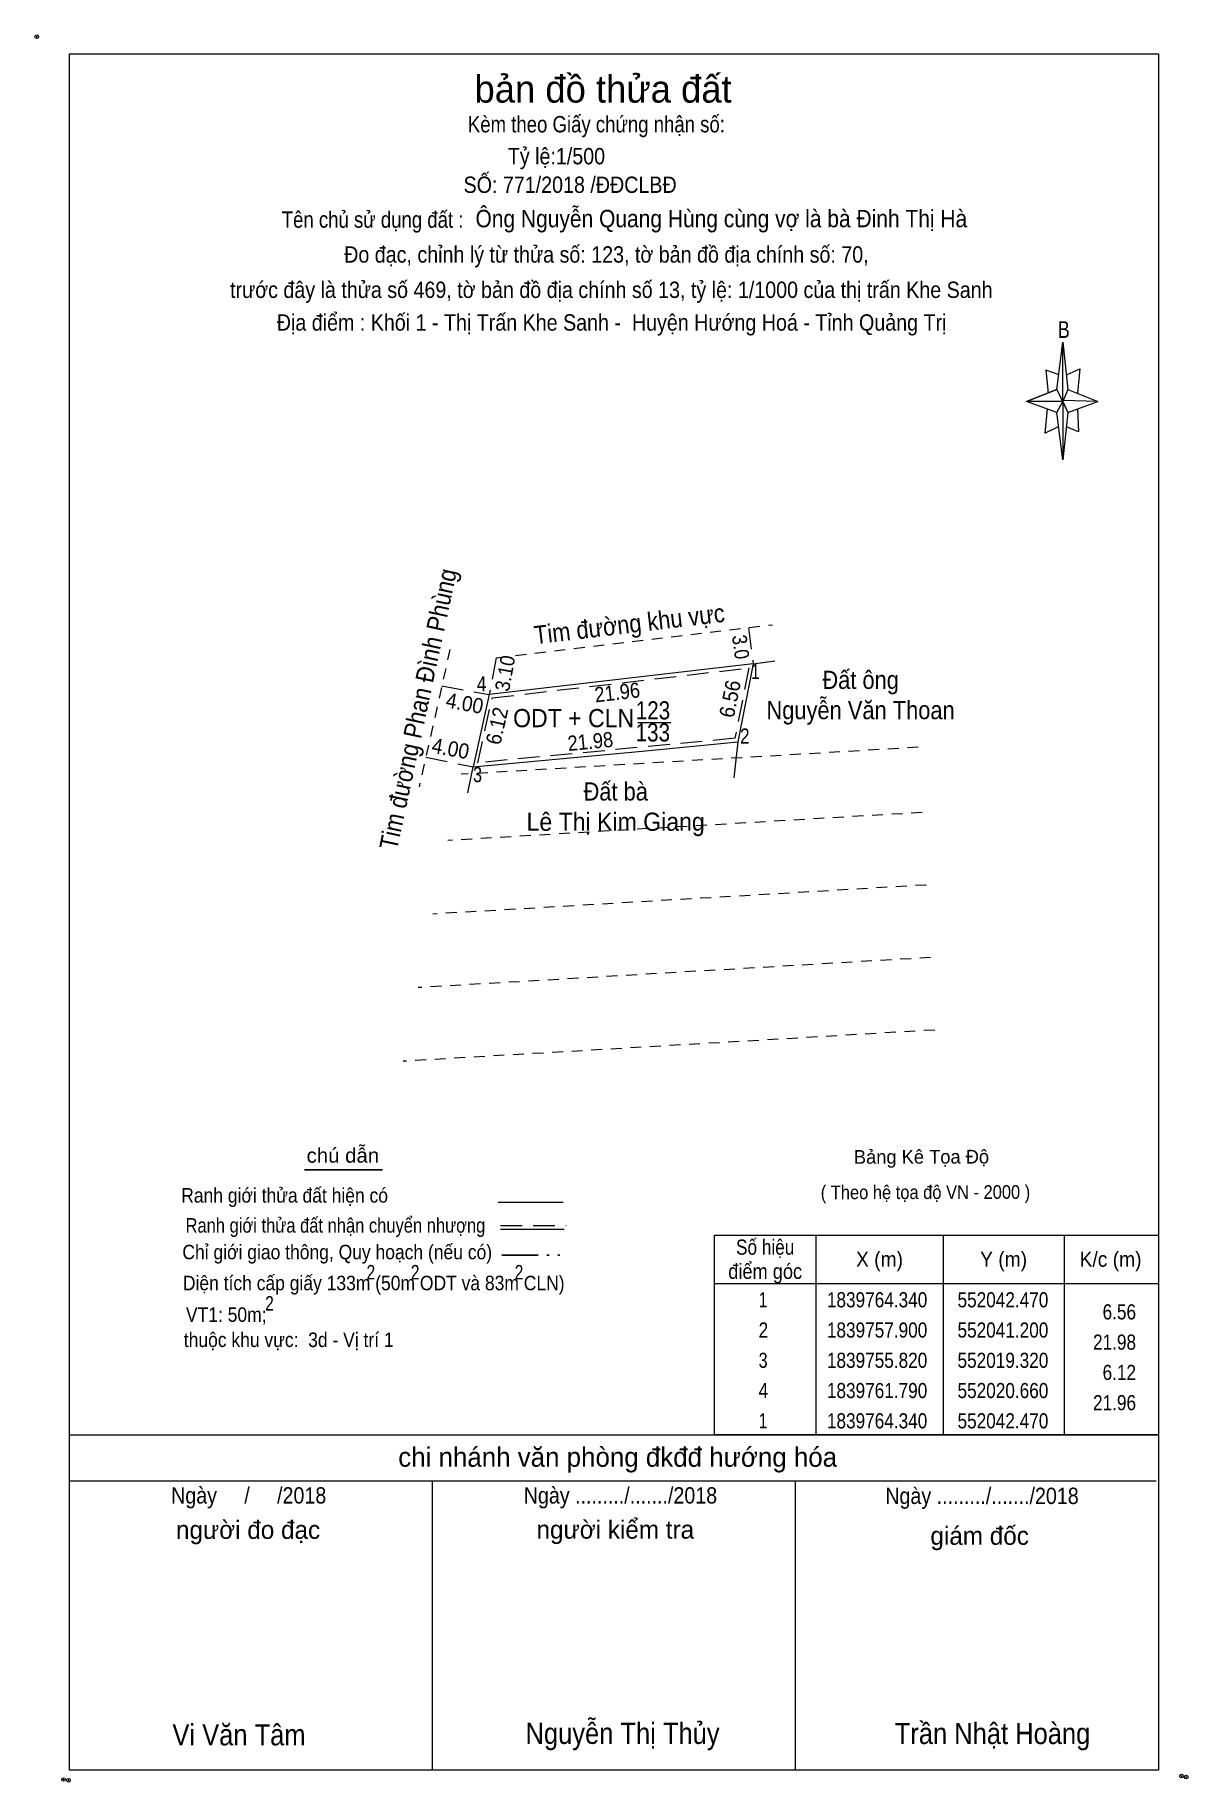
# Model space of a CAD drawing. Header units: metres. Extents: x 551166 to 552078, y 1839671 to 1839817.
# Drawn here: x 551983.1 to 552078.4, y 1839672 to 1839816.3 of the extents above; entities that cross this region are included whole.
import ezdxf
from ezdxf.enums import TextEntityAlignment as Align

# ---------------------------------------------------------------- set-up
doc = ezdxf.new("R2010")
doc.units = ezdxf.units.M
doc.header["$LTSCALE"] = 0.6
doc.header["$PDMODE"] = 32
doc.header["$PDSIZE"] = 0.3
for name, pattern in [('DASH_DOUBLE_DOT', [9.2, 5, -1.2, 0.3, -1.2, 0.3, -1.2]), ('MEDIUM_DASHED', [4.5, 3, -1.5]), ('SHORT_DASHED', [2.7, 1.5, -1.2])]:
    doc.linetypes.add(name, pattern=pattern)
for name, color, linetype, lineweight in [('10', 7, 'Continuous', 13), ('16', 7, 'Continuous', 25), ('2', 7, 'SHORT_DASHED', 13), ('28', 7, 'Continuous', 25), ('5', 7, 'Continuous', 13), ('55', 7, 'Continuous', 13), ('63', 7, 'Continuous', 13)]:
    doc.layers.add(name, color=color, linetype=linetype, lineweight=lineweight)
doc.layers.add('34', color=7, linetype='Continuous')

msp = doc.modelspace()

# ---------------------------------------------------------------- texts
at = {"layer": '10'}
for s, height, rotation, width, p in [('Tim đường Phan Đình Phùng', 1.5, 77.865, 0.9, (552015.5112, 1839760.4373)), ('Tim đường khu vực', 1.5, 6.785, 0.9, (552032.3214, 1839766.8816)), ('3.0', 1.2, 277.645, 0.9, (552040.8476, 1839765.6448)), ('3.10', 1.2, 79.596, 0.95, (552022.5538, 1839763.4466)), ('21.96', 1.25, 6.669, 0.9, (552031.3074, 1839761.3583)), ('6.56', 1.25, 78.844, 0.95, (552041.1646, 1839761.3241)), ('4.00', 1.25, 349.618, 0.95, (552018.5174, 1839760.4657)), ('6.12', 1.25, 77.349, 0.95, (552021.9074, 1839759.0731)), ('4.00', 1.25, 349.618, 0.95, (552017.3474, 1839756.7257)), ('21.98', 1.25, 5.43, 0.9, (552029.0709, 1839757.305))]:
    msp.add_text(s, height=height, rotation=rotation, dxfattribs=dict(at, width=width)).set_placement(p, align=Align.CENTER)
for s, width, p in [(' 1', 0.75, (552043.01, 1839763.08)), (' 4', 0.85, (552020.42, 1839762.06)), (' 2', 0.85, (552042.17, 1839757.74)), (' 3', 0.8, (552020.06, 1839754.56))]:
    msp.add_text(s, height=1.25, dxfattribs=dict(at, width=width)).set_placement(p, align=Align.RIGHT)
for s, width, p in [('ODT + CLN', 0.95, (552027.63, 1839759.1)), ('123', 0.85, (552034.185, 1839759.74)), ('133', 0.85, (552034.175, 1839757.92))]:
    msp.add_text(s, height=1.5, dxfattribs=dict(at, width=width)).set_placement(p, align=Align.CENTER)
at = {"layer": '16', "width": 0.8}
for p in [(552010.875, 1839713.47), (552014.535, 1839713.47), (552023.115, 1839713.47), (552002.495, 1839710.9)]:
    msp.add_text('2', height=1.2, dxfattribs=at).set_placement(p, align=Align.CENTER)
at = {"layer": '2', "width": 0.9}
msp.add_text('Tỷ lệ:1/500', height=1.35, dxfattribs=at).set_placement((552026.21, 1839805.6), align=Align.CENTER)
at = {"layer": '28'}
for s, width, p in [('Đất ông', 0.9, (552051.35, 1839762.26)), ('Nguyễn Văn Thoan', 0.9, (552051.345, 1839759.76)), ('Đất bà', 0.9, (552031.11, 1839753.04)), ('Lê Thị Kim Giang', 0.95, (552031.105, 1839750.54))]:
    msp.add_text(s, height=1.5, dxfattribs=dict(at, width=width)).set_placement(p, align=Align.CENTER)
at = {"layer": '34', "width": 0.9}
msp.add_text('Ông Nguyễn Quang Hùng cùng vợ là bà Đinh Thị Hà', height=1.44, dxfattribs=at).set_placement((552019.52, 1839800.4))
at = {"layer": '5'}
for s, height, p in [('bản đồ thửa đất', 2.25, (552030.065, 1839810.7)), ('chi nhánh văn phòng đkđđ hướng hóa', 1.6, (552031.27, 1839698)), ('người đo đạc', 1.5, (552000.725, 1839692.04)), ('người kiểm tra', 1.5, (552031.075, 1839692.06)), ('giám đốc', 1.5, (552061.185, 1839691.55))]:
    msp.add_text(s, height=height, dxfattribs=at).set_placement(p, align=Align.CENTER)
for s, height, width, p in [('Kèm theo Giấy chứng nhận số: ', 1.35, 0.85, (552029.725, 1839808.24)), ('SỐ: 771/2018 /ĐĐCLBĐ', 1.35, 0.9, (552027.34, 1839803.24)), ('Tên chủ sử dụng đất :', 1.35, 0.85, (552011.015, 1839800.36)), ('Đo đạc, chỉnh lý từ thửa số: 123, tờ bản đồ địa chính số: 70, ', 1.35, 0.9, (552030.565, 1839797.48)), ('trước đây là thửa số 469, tờ bản đồ địa chính số 13, tỷ lệ: 1/1000 của thị trấn Khe Sanh', 1.35, 0.9, (552030.745, 1839794.56)), ('Địa điểm : Khối 1 - Thị Trấn Khe Sanh -  Huyện Hướng Hoá - Tỉnh Quảng Trị ', 1.35, 0.9, (552030.995, 1839791.86)), ('B', 1.378, 0.8, (552068.14, 1839791.26)), ('chú dẫn', 1.2, 1.05, (552008.56, 1839723.12)), ('Ranh giới thửa đất hiện có ', 1.2, 0.9, (552003.945, 1839719.82)), ('Ranh giới thửa đất nhận chuyển nhượng', 1.2, 0.85, (552007.945, 1839717.34)), ('Chỉ giới giao thông, Quy hoạch (nếu có)', 1.2, 0.9, (552008.095, 1839715.14)), ('Diện tích cấp giấy 133m (50m ODT và 83m CLN)', 1.2, 0.9, (552011.11, 1839712.58)), ('VT1: 50m; ', 1.2, 0.9, (551999.12, 1839709.97)), ('thuộc khu vực:  3d - Vị trí 1', 1.2, 0.9, (552004.085, 1839707.89)), ('Ngày     /     /2018', 1.35, 0.9, (552000.775, 1839694.96)), ('Ngày ........./......./2018', 1.35, 0.9, (552031.5, 1839694.96)), ('Ngày ........./......./2018', 1.35, 0.9, (552061.38, 1839694.92)), ('Vi Văn Tâm', 1.75, 0.9, (551999.975, 1839674.98)), ('Nguyễn Thị Thủy', 1.75, 0.9, (552031.675, 1839675.1)), ('Trần Nhật Hoàng', 1.75, 0.9, (552062.25, 1839675.09))]:
    msp.add_text(s, height=height, dxfattribs=dict(at, width=width)).set_placement(p, align=Align.CENTER)
at = {"layer": '55'}
msp.add_text('Bảng Kê Tọa Độ', height=1.13, rotation=0.127, dxfattribs=at).set_placement((552056.3788, 1839723.0433), align=Align.CENTER)
at = {"layer": '55', "width": 0.9}
msp.add_text('( Theo hệ tọa độ VN - 2000 )', height=1.13, rotation=0.127, dxfattribs=at).set_placement((552056.7088, 1839720.1189), align=Align.CENTER)
at = {"layer": '63'}
for s, width, p in [('Số hiệu', 0.85, (552043.46, 1839715.52)), ('X (m)', 0.95, (552052.91, 1839714.52)), ('Y (m)', 0.95, (552063.165, 1839714.52)), ('K/c (m)', 0.95, (552072.005, 1839714.52)), ('điểm góc', 0.9, (552043.46, 1839713.52)), (' 1', 0.75, (552043.11, 1839711.17)), ('1839764.340', 0.85, (552052.71, 1839711.17)), ('552042.470', 0.85, (552063.11, 1839711.17)), (' 2', 0.85, (552043.115, 1839708.67)), ('1839757.900', 0.85, (552052.71, 1839708.67)), ('552041.200', 0.85, (552063.11, 1839708.67)), (' 3', 0.8, (552043.105, 1839706.17)), ('1839755.820', 0.85, (552052.71, 1839706.17)), ('552019.320', 0.85, (552063.11, 1839706.17)), (' 4', 0.85, (552043.11, 1839703.67)), ('1839761.790', 0.85, (552052.71, 1839703.67)), ('552020.660', 0.85, (552063.11, 1839703.67)), (' 1', 0.75, (552043.11, 1839701.17)), ('1839764.340', 0.85, (552052.71, 1839701.17)), ('552042.470', 0.85, (552063.11, 1839701.17))]:
    msp.add_text(s, height=1.25, dxfattribs=dict(at, width=width)).set_placement(p, align=Align.CENTER)
at = {"layer": '63', "width": 0.85}
for s, p in [('6.56', (552074.11, 1839710.17)), ('21.98', (552074.11, 1839707.67)), ('6.12', (552074.11, 1839705.17)), ('21.96', (552074.11, 1839702.67))]:
    msp.add_text(s, height=1.25, dxfattribs=at).set_placement(p, align=Align.RIGHT)

# ---------------------------------------------------------------- linework, layer by layer
at = {"layer": '10', "linetype": 'SHORT_DASHED'}
for p, q in [((552021.22, 1839764.84), (552044.07, 1839767.56)), ((552017.41, 1839765.53), (552014.86, 1839754.16)), ((552056.11, 1839757.44), (552018.34, 1839755.21)), ((552056.43, 1839752.05), (552017.23, 1839749.74)), ((552056.78, 1839746.06), (552016, 1839743.66)), ((552057.13, 1839740.07), (552014.78, 1839737.58)), ((552057.48, 1839734.08), (552013.55, 1839731.5))]:
    msp.add_line(p, q, dxfattribs=at)
at = {"layer": '10', "linetype": 'MEDIUM_DASHED'}
for p, q in [((552042.07, 1839767.32), (552042.47, 1839764.34)), ((552021.22, 1839764.84), (552020.66, 1839761.79)), ((552016.73, 1839762.51), (552020.66, 1839761.79)), ((552015.41, 1839756.63), (552019.32, 1839755.82))]:
    msp.add_line(p, q, dxfattribs=at)
at = {"layer": '10'}
for p, q in [((552042.47, 1839764.34), (552020.66, 1839761.79)), ((552042.47, 1839764.34), (552041.2, 1839757.9)), ((552042.47, 1839764.34), (552044.26, 1839764.58)), ((552020.66, 1839761.79), (552019.32, 1839755.82)), ((552032.95, 1839759.5), (552035.67, 1839759.5)), ((552041.2, 1839757.9), (552040.86, 1839754.91)), ((552018.88, 1839753.68), (552019.32, 1839755.82))]:
    msp.add_line(p, q, dxfattribs=at)
at = {"layer": '10', "linetype": 'MEDIUM_DASHED'}
msp.add_lwpolyline([(552042.1, 1839763.99), (552040.95, 1839758.18), (552019.7, 1839756.16), (552020.91, 1839761.52)], close=True, dxfattribs=at)
at = {"layer": '10'}
msp.add_lwpolyline([(552019.32, 1839755.82), (552033.3, 1839757.12), (552041.2, 1839757.9)], dxfattribs=at)
at = {"layer": '16'}
msp.add_line((552011.84, 1839722.52), (552005.4, 1839722.52), dxfattribs=at)
at = {"layer": '5'}
for p, q in [((552067.56, 1839787), (552068.06, 1839790.9)), ((552068.46, 1839787), (552070.96, 1839786)), ((552067.56, 1839785.1), (552065.06, 1839786)), ((552068.46, 1839785.1), (552068.06, 1839781.2)), ((552069.26, 1839785.4), (552069.36, 1839783.5)), ((552069.36, 1839783.5), (552068.36, 1839783.9)), ((552021.38, 1839719.86), (552026.76, 1839719.86)), ((552021.58, 1839717.62), (552026.86, 1839717.62)), ((551985.96, 1839700.64), (552075.96, 1839700.64)), ((551985.96, 1839696.84), (552075.76, 1839696.84)), ((551985.96, 1839696.84), (552075.76, 1839696.84)), ((551985.96, 1839696.84), (552075.76, 1839696.84)), ((552015.96, 1839672.94), (552015.96, 1839696.84)), ((552045.96, 1839672.94), (552045.96, 1839696.84))]:
    msp.add_line(p, q, dxfattribs=at)
at = {"layer": '5', "linetype": 'MEDIUM_DASHED'}
msp.add_line((552021.58, 1839717.94), (552027.02, 1839717.94), dxfattribs=at)
at = {"layer": '5', "linetype": 'DASH_DOUBLE_DOT', "lineweight": 25}
msp.add_line((552021.7, 1839715.48), (552026.92, 1839715.48), dxfattribs=at)
at = {"layer": '5'}
for points in [[(551985.96, 1839814.74), (552075.96, 1839814.74), (552075.96, 1839672.94), (551985.96, 1839672.94)], [(552068.06, 1839790.9), (552068.46, 1839787), (552068.06, 1839786)], [(552068.06, 1839786), (552065.06, 1839786), (552067.56, 1839787), (552068.46, 1839785.1), (552070.96, 1839786), (552068.06, 1839786.1)], [(552068.06, 1839786), (552068.06, 1839781.2), (552067.56, 1839785.1)]]:
    msp.add_lwpolyline(points, close=True, dxfattribs=at)
for points in [[(552067.76, 1839788.2), (552066.66, 1839788.6), (552066.86, 1839786.7)], [(552068.36, 1839788.2), (552069.46, 1839788.7), (552069.26, 1839786.7)], [(552068.06, 1839786), (552067.56, 1839787), (552065.06, 1839786)], [(552066.76, 1839785.4), (552066.56, 1839783.4), (552067.66, 1839783.9)], [(552068.06, 1839786), (552068.46, 1839785.1), (552070.96, 1839786)], [(552075.96, 1839672.94), (551985.96, 1839672.94), (551985.96, 1839696.84)]]:
    msp.add_lwpolyline(points, dxfattribs=at)
for p in [(551983.26, 1839816.14), (552077.86, 1839672.44), (552078.26, 1839672.36), (551985.48, 1839672.16), (551985.88, 1839672.1)]:
    msp.add_point(p, dxfattribs=at)
at = {"layer": '63'}
for p, q in [((552047.66, 1839717.14), (552047.66, 1839700.64)), ((552058.16, 1839717.14), (552058.16, 1839700.64)), ((552068.16, 1839717.14), (552068.16, 1839700.64)), ((552039.26, 1839713.14), (552075.96, 1839713.14))]:
    msp.add_line(p, q, dxfattribs=at)
msp.add_lwpolyline([(552039.26, 1839717.14), (552075.96, 1839717.14), (552075.96, 1839700.64), (552039.26, 1839700.64)], close=True, dxfattribs=at)

msp.set_redraw_order([(e.dxf.handle, doc.entitydb.next_handle()) for e in msp.query("TEXT MTEXT ATTDEF DIMENSION ARC_DIMENSION")])  # texts and dimensions are drawn at this point

doc.saveas('drawing.dxf')
